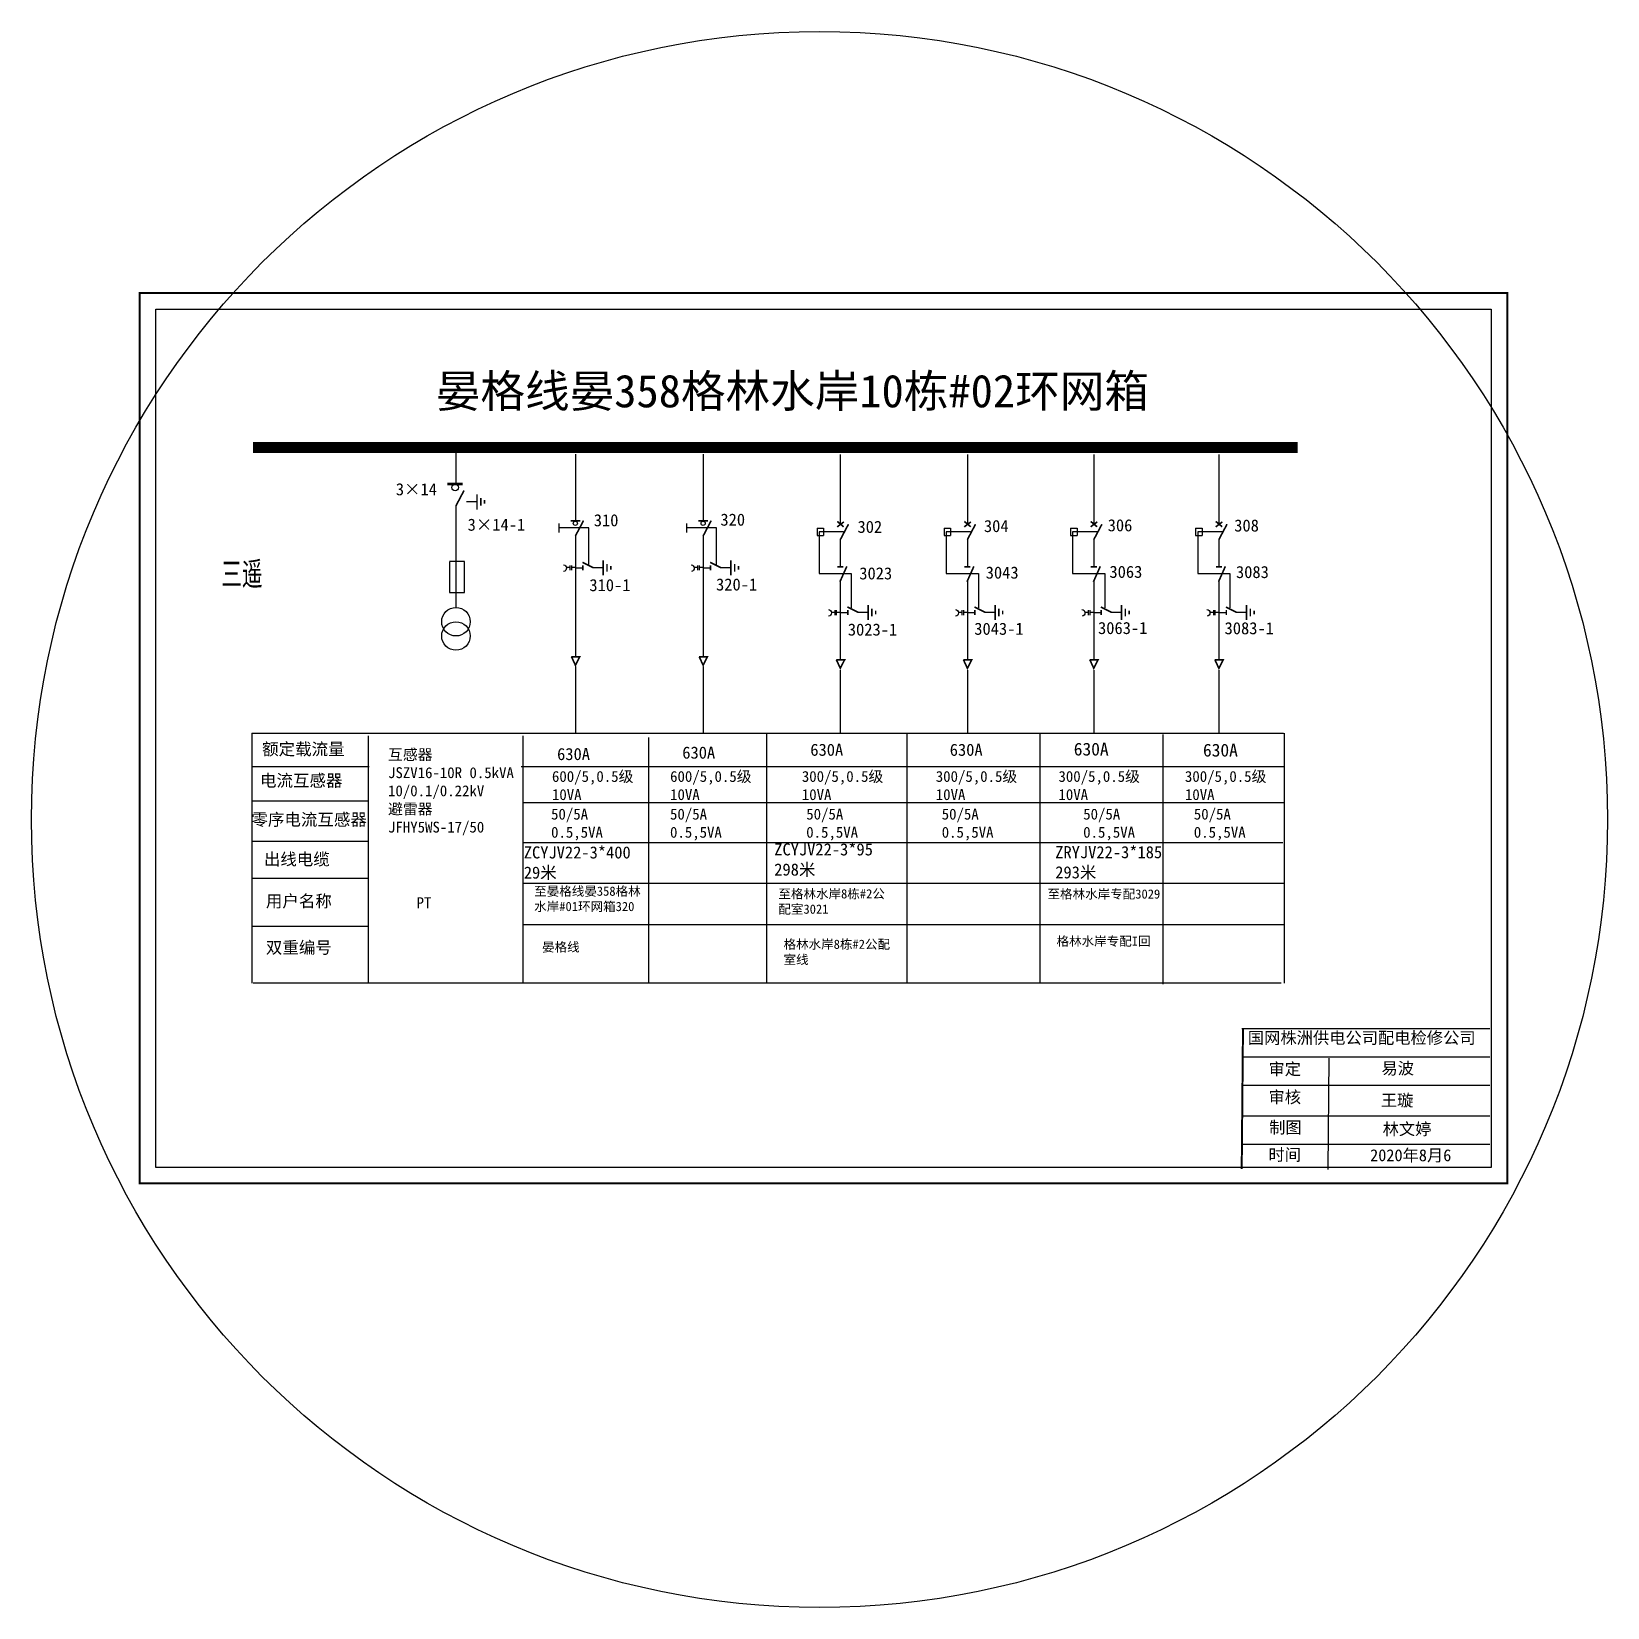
# Model space of a CAD drawing. Extents: x -370 to -242, y -121 to -75.
# Drawn here: x -322.59 to -279.21, y -121.47 to -78.09 of the extents above; entities that cross this region are included whole.
import ezdxf

# ---------------------------------------------------------------- set-up
doc = ezdxf.new("R2010")
doc.units = 0
doc.header["$LTSCALE"] = 0.774411
doc.linetypes.add('ACAD_ISO02W100', pattern=[15, 12, -3])
doc.linetypes.add('CENTER', pattern=[50.8, 31.75, -6.35, 6.35, -6.35])
doc.layers.get('0').update_dxf_attribs({"linetype": 'CONTINUOUS'})
doc.layers.add('2', color=7, linetype='CONTINUOUS')
doc.layers.add('3', color=7, linetype='CONTINUOUS')
doc.styles.add('hztxt_txtstyle_0.00_0_0', font='simkai.ttf')
doc.styles.add('hztxt_txtstyle_2.70_0_0', font='simkai.ttf', dxfattribs={"height": 2.7})
doc.styles.add('字体', font='', dxfattribs={"height": 2.5})
doc.styles.add('宋体', font='', dxfattribs={"width": 0.65})
doc.styles.get('字体').set_extended_font_data('SimSun')
doc.styles.get('宋体').set_extended_font_data('SimSun')

msp = doc.modelspace()

# ---------------------------------------------------------------- texts
at = {"color": 0, "linetype": 'Continuous', "style": 'hztxt_txtstyle_2.70_0_0'}
for s, p in [('3×14', (-312.559, -90.86)), ('3×14-1', (-310.583, -91.835)), ('310', (-307.111, -91.713)), ('320', (-303.625, -91.696)), ('306', (-292.964, -91.851)), ('308', (-289.481, -91.857)), ('302', (-299.851, -91.894)), ('304', (-296.371, -91.872)), ('3043', (-296.322, -93.153)), ('3063', (-292.916, -93.132)), ('3083', (-289.433, -93.138)), ('310-1', (-307.232, -93.498)), ('320-1', (-303.745, -93.481)), ('3023', (-299.802, -93.175)), ('3023-1', (-300.117, -94.722)), ('3043-1', (-296.637, -94.7)), ('3063-1', (-293.23, -94.679)), ('3083-1', (-289.747, -94.685))]:
    msp.add_text(s, height=0.3328, dxfattribs=at).set_placement(p)
at = {"color": 0, "linetype": 'Continuous', "attachment_point": 1}
for s, insert, char_height, width, style in [('晏格线晏358格林水岸10栋#02环网箱', (-311.458, -87.538), 0.9, 27.16927, '字体'), ('{\\fSimSun|b0|i0|c134|p2;额定载流量}', (-316.24, -97.679), 0.33282, 5.36557, 'hztxt_txtstyle_2.70_0_0'), ('\\A1;{\\fSimSun|b0|i0|c134|p2;互感器\\PJSZV16-10R 0.5kVA\\P10/0.1/0.22kV\\P避雷器\\PJFHY5WS-17/50}', (-312.774, -97.846), 0.29954, 5.52338, 'hztxt_txtstyle_2.70_0_0'), ('{\\fSimSun|b0|i0|c134|p2;630A}', (-308.12, -97.815), 0.33282, 5.36557, 'hztxt_txtstyle_2.70_0_0'), ('{\\fSimSun|b0|i0|c134|p2;630A}', (-304.674, -97.776), 0.33282, 5.36557, 'hztxt_txtstyle_2.70_0_0'), ('{\\fSimSun|b0|i0|c134|p2;630A}', (-301.15, -97.698), 0.33282, 5.36557, 'hztxt_txtstyle_2.70_0_0'), ('{\\fSimSun|b0|i0|c134|p2;630A}', (-297.312, -97.698), 0.33282, 5.36557, 'hztxt_txtstyle_2.70_0_0'), ('{\\fSimSun|b0|i0|c134|p2;630A}', (-293.898, -97.67), 0.35272, 2.83619, 'hztxt_txtstyle_0.00_0_0'), ('{\\fSimSun|b0|i0|c134|p2;630A}', (-290.341, -97.698), 0.35272, 2.83619, 'hztxt_txtstyle_0.00_0_0'), ('\\A1;{\\fSimSun|b0|i0|c134|p2;600/5,0.5级\\P10VA}', (-308.262, -98.449), 0.29954, 5.52338, 'hztxt_txtstyle_2.70_0_0'), ('\\A1;{\\fSimSun|b0|i0|c134|p2;600/5,0.5级\\P10VA}', (-305.009, -98.449), 0.29954, 5.52338, 'hztxt_txtstyle_2.70_0_0'), ('\\A1;{\\fSimSun|b0|i0|c134|p2;300/5,0.5级\\P10VA}', (-301.383, -98.449), 0.29954, 5.52338, 'hztxt_txtstyle_2.70_0_0'), ('\\A1;{\\fSimSun|b0|i0|c134|p2;300/5,0.5级\\P10VA}', (-297.696, -98.449), 0.29954, 5.52338, 'hztxt_txtstyle_2.70_0_0'), ('\\A1;{\\fSimSun|b0|i0|c134|p2;300/5,0.5级\\P10VA}', (-294.319, -98.449), 0.29954, 5.52338, 'hztxt_txtstyle_2.70_0_0'), ('\\A1;{\\fSimSun|b0|i0|c134|p2;300/5,0.5级\\P10VA}', (-290.838, -98.449), 0.29954, 5.52338, 'hztxt_txtstyle_2.70_0_0'), ('{\\fSimSun|b0|i0|c134|p2;电流互感器}', (-316.298, -98.544), 0.33282, 5.36557, 'hztxt_txtstyle_2.70_0_0'), ('{\\fSimSun|b0|i0|c134|p2;零序电流互感器}', (-316.534, -99.618), 0.33282, 5.36557, 'hztxt_txtstyle_2.70_0_0'), ('{\\fSimSun|b0|i0|c134|p2;50/5A\\P0.5,5VA}', (-308.286, -99.486), 0.29954, 5.36557, 'hztxt_txtstyle_2.70_0_0'), ('{\\fSimSun|b0|i0|c134|p2;50/5A\\P0.5,5VA}', (-305.012, -99.486), 0.29954, 5.36557, 'hztxt_txtstyle_2.70_0_0'), ('{\\fSimSun|b0|i0|c134|p2;50/5A\\P0.5,5VA}', (-301.262, -99.486), 0.29954, 5.36557, 'hztxt_txtstyle_2.70_0_0'), ('{\\fSimSun|b0|i0|c134|p2;50/5A\\P0.5,5VA}', (-297.533, -99.486), 0.29954, 5.36557, 'hztxt_txtstyle_2.70_0_0'), ('{\\fSimSun|b0|i0|c134|p2;50/5A\\P0.5,5VA}', (-293.638, -99.486), 0.29954, 5.36557, 'hztxt_txtstyle_2.70_0_0'), ('{\\fSimSun|b0|i0|c134|p2;50/5A\\P0.5,5VA}', (-290.593, -99.486), 0.29954, 5.36557, 'hztxt_txtstyle_2.70_0_0'), ('{\\fSimSun|b0|i0|c134|p2;ZCYJV22-3*400\\P29米}', (-309.037, -100.524), 0.33282, 5.36557, 'hztxt_txtstyle_2.70_0_0'), ('{\\fSimSun|b0|i0|c134|p2;ZCYJV22-3*95\\P298米}', (-302.143, -100.44), 0.33282, 5.36557, 'hztxt_txtstyle_2.70_0_0'), ('{\\fSimSun|b0|i0|c134|p2;ZRYJV22-3*185\\P293米}', (-294.408, -100.517), 0.33282, 5.36557, 'hztxt_txtstyle_2.70_0_0'), ('{\\fSimSun|b0|i0|c134|p2;出线电缆}', (-316.194, -100.71), 0.33282, 5.36557, 'hztxt_txtstyle_2.70_0_0'), ('{\\fSimSun|b0|i0|c134|p2;用户名称}', (-316.137, -101.864), 0.33282, 5.36557, 'hztxt_txtstyle_2.70_0_0'), ('{\\fSimSun|b0|i0|c134|p2;PT}', (-311.989, -101.924), 0.30072, 2.33958, 'hztxt_txtstyle_0.00_0_0'), ('{\\fSimSun|b0|i0|c134|p2;至晏格线晏358格林水岸#01环网箱320}', (-308.751, -101.63), 0.25295, 3.15275, 'hztxt_txtstyle_2.70_0_0'), ('{\\fSimSun|b0|i0|c134|p2;至格林水岸8栋#2公配室3021}', (-302.029, -101.703), 0.25295, 3.15275, 'hztxt_txtstyle_2.70_0_0'), ('{\\fSimSun|b0|i0|c134|p2;至格林水岸专配3029}', (-294.621, -101.708), 0.25295, 3.24637, 'hztxt_txtstyle_2.70_0_0'), ('{\\fSimSun|b0|i0|c134|p2;双重编号}', (-316.137, -103.142), 0.33282, 5.36557, 'hztxt_txtstyle_2.70_0_0'), ('{\\fSimSun|b0|i0|c134|p2;晏格线}', (-308.535, -103.167), 0.25295, 3.15275, 'hztxt_txtstyle_2.70_0_0'), ('{\\fSimSun|b0|i0|c134|p2;格林水岸8栋#2公配室线}', (-301.887, -103.091), 0.25295, 3.15275, 'hztxt_txtstyle_2.70_0_0'), ('{\\fSimSun|b0|i0|c134|p2;格林水岸专配I回}', (-294.372, -103.006), 0.25295, 3.15275, 'hztxt_txtstyle_2.70_0_0'), ('国网株洲供电公司配电检修公司', (-289.106, -105.63), 0.32832, 8.97604, '字体'), ('\\f\uffbfﾬￌﾣﾤ_GB2312|b0|i0|c134|p49;审定', (-288.538, -106.488), 0.32832, 2.56763, '字体'), ('易波', (-285.428, -106.468), 0.3283, 2.56763, '字体'), ('\\f\uffbfﾬￌﾣﾤ_GB2312|b0|i0|c134|p49;审核', (-288.538, -107.261), 0.32832, 2.56763, '字体'), ('王璇', (-285.444, -107.349), 0.3283, 2.56763, '字体'), ('\\f\uffbfﾬￌﾣﾤ_GB2312|b0|i0|c134|p49;制图', (-288.521, -108.095), 0.32832, 2.56763, '字体'), ('林文婷', (-285.396, -108.139), 0.3283, 2.56763, '字体'), ('\\f\uffbfﾬￌﾣﾤ_GB2312|b0|i0|c134|p49;时间', (-288.538, -108.848), 0.32832, 2.56763, '字体'), ('2020年8月6', (-285.74, -108.862), 0.3283, 4.80244, '字体')]:
    msp.add_mtext(s, dxfattribs=dict(at, insert=insert, char_height=char_height, width=width, style=style))
at = {"layer": '3', "color": 0, "style": '宋体', "width": 0.65}
msp.add_text('三遥', height=0.643, dxfattribs=at).set_placement((-317.367, -93.341, -0.009))

# ---------------------------------------------------------------- blocks, each defined once
blk = doc.blocks.new('JD')
for points in [[(-2, 0.2), (-2, -0.2), (2, 0.2), (2, -0.2)], [(1, -1.2), (1, -0.8), (-1, -1.2), (-1, -0.8)], [(-0.5, -1.8), (-0.5, -2.2), (0.5, -1.8), (0.5, -2.2)]]:
    blk.add_trace(points)

# ---------------------------------------------------------------- linework, layer by layer
at = {"color": 0}
for p, q in [((-310.912, -89.546), (-310.912, -90.533)), ((-307.617, -89.727), (-307.617, -91.56)), ((-304.101, -89.727), (-304.101, -91.56)), ((-300.325, -89.737), (-300.325, -91.662)), ((-296.827, -89.737), (-296.827, -91.662)), ((-293.348, -89.737), (-293.348, -91.662)), ((-289.905, -89.737), (-289.905, -91.662)), ((-310.613, -91.032), (-310.33, -91.032)), ((-310.907, -91.143), (-310.907, -93.941)), ((-300.964, -91.766), (-300.784, -91.766)), ((-300.964, -91.766), (-300.964, -91.966)), ((-300.964, -91.966), (-300.784, -91.966)), ((-300.784, -91.766), (-300.784, -91.966)), ((-297.467, -91.766), (-297.287, -91.766)), ((-297.467, -91.766), (-297.467, -91.966)), ((-297.467, -91.966), (-297.287, -91.966)), ((-297.287, -91.766), (-297.287, -91.966)), ((-293.987, -91.766), (-293.808, -91.766)), ((-293.987, -91.766), (-293.987, -91.966)), ((-293.987, -91.966), (-293.808, -91.966)), ((-293.808, -91.766), (-293.808, -91.966)), ((-290.544, -91.766), (-290.364, -91.766)), ((-290.544, -91.766), (-290.544, -91.966)), ((-290.544, -91.966), (-290.364, -91.966)), ((-290.364, -91.766), (-290.364, -91.966)), ((-307.617, -91.969), (-307.617, -95.3)), ((-304.101, -91.969), (-304.101, -95.3)), ((-300.325, -92.071), (-300.325, -92.813)), ((-296.827, -92.071), (-296.827, -92.813)), ((-293.348, -92.071), (-293.348, -92.813)), ((-289.905, -92.071), (-289.905, -92.813)), ((-307.617, -92.854), (-307.409, -92.854)), ((-307.139, -92.848), (-306.856, -92.848)), ((-304.101, -92.854), (-303.894, -92.854)), ((-303.623, -92.848), (-303.341, -92.848)), ((-300.325, -93.185), (-300.325, -95.377)), ((-296.827, -93.185), (-296.827, -95.377)), ((-293.348, -93.185), (-293.348, -95.377)), ((-289.905, -93.185), (-289.905, -95.377)), ((-300.325, -94.085), (-300.117, -94.085)), ((-299.847, -94.079), (-299.565, -94.079)), ((-296.827, -94.085), (-296.62, -94.085)), ((-296.349, -94.079), (-296.067, -94.079)), ((-293.348, -94.085), (-293.141, -94.085)), ((-292.87, -94.079), (-292.588, -94.079)), ((-289.905, -94.085), (-289.698, -94.085)), ((-289.427, -94.079), (-289.145, -94.079)), ((-313.294, -98.33), (-316.506, -98.33)), ((-313.306, -99.275), (-316.518, -99.275)), ((-313.306, -100.389), (-316.518, -100.389)), ((-313.319, -101.406), (-316.53, -101.406)), ((-313.307, -102.729), (-316.518, -102.729))]:
    msp.add_line(p, q, dxfattribs=at)
at = {"color": 0, "linetype": 'ACAD_ISO02W100'}
for p, q in [((-300.235, -91.87), (-300.907, -91.87)), ((-300.907, -91.87), (-300.907, -93.013)), ((-296.738, -91.87), (-297.409, -91.87)), ((-297.409, -91.87), (-297.409, -93.013)), ((-293.258, -91.87), (-293.93, -91.87)), ((-293.93, -91.87), (-293.93, -93.013)), ((-289.815, -91.87), (-290.487, -91.87)), ((-290.487, -91.87), (-290.487, -93.013)), ((-300.907, -93.013), (-300.021, -93.013)), ((-300.021, -93.013), (-300.021, -93.956)), ((-297.409, -93.013), (-296.523, -93.013)), ((-296.523, -93.013), (-296.523, -93.956)), ((-293.93, -93.013), (-293.044, -93.013)), ((-293.044, -93.013), (-293.044, -93.956)), ((-290.487, -93.013), (-289.601, -93.013)), ((-289.601, -93.013), (-289.601, -93.956))]:
    msp.add_line(p, q, dxfattribs=at)
at = {"color": 0, "linetype": 'CENTER'}
for p, q in [((-307.616, -95.569), (-307.616, -97.41)), ((-304.1, -95.569), (-304.1, -97.41)), ((-300.324, -95.671), (-300.324, -97.4)), ((-296.826, -95.671), (-296.826, -97.4)), ((-293.347, -95.671), (-293.347, -97.4)), ((-289.904, -95.671), (-289.904, -97.4))]:
    msp.add_line(p, q, dxfattribs=at)
at = {"color": 0, "linetype": 'Continuous'}
for p, q in [((-316.525, -97.406), (-288.126, -97.406)), ((-316.512, -104.289), (-316.512, -97.406)), ((-313.323, -97.48), (-313.323, -104.287)), ((-309.061, -97.48), (-309.061, -104.287)), ((-305.606, -97.525), (-305.606, -104.283)), ((-302.358, -97.419), (-302.358, -104.287)), ((-298.49, -97.419), (-298.49, -104.287)), ((-294.829, -97.423), (-294.829, -104.292)), ((-291.449, -97.447), (-291.449, -104.315)), ((-288.109, -97.41), (-288.109, -104.293)), ((-309.113, -98.325), (-288.116, -98.325)), ((-309.061, -99.314), (-288.109, -99.314)), ((-309.061, -100.418), (-288.144, -100.418)), ((-309.061, -101.537), (-288.087, -101.537)), ((-309.061, -102.675), (-288.116, -102.675)), ((-288.189, -104.289), (-316.49, -104.289)), ((-289.271, -105.538), (-282.446, -105.538)), ((-289.271, -106.317), (-282.446, -106.317)), ((-286.876, -106.353), (-286.902, -109.419)), ((-289.271, -107.094), (-282.446, -107.094)), ((-289.271, -107.943), (-282.446, -107.943)), ((-289.271, -108.72), (-282.446, -108.72))]:
    msp.add_line(p, q, dxfattribs=at)
at = {"color": 0, "linetype": 'Continuous', "const_width": 0.0547}
msp.add_lwpolyline([(-319.611, -85.292), (-281.966, -85.292), (-281.966, -109.803), (-319.611, -109.803)], close=True, dxfattribs=at)
at = {"color": 0, "linetype": 'Continuous'}
msp.add_lwpolyline([(-319.168, -85.735), (-282.409, -85.735), (-282.409, -109.36), (-319.168, -109.36)], close=True, dxfattribs=at)
at = {"color": 0}
for points, const_width in [([(-316.489, -89.546), (-287.736, -89.546)], 0.3), ([(-311.138, -90.547), (-310.717, -90.547)], 0.0713), ([(-310.907, -91.155), (-310.683, -90.729)], 0.0449), ([(-307.617, -91.981), (-307.392, -91.555)], 0.0449), ([(-304.101, -91.981), (-303.877, -91.555)], 0.0449), ([(-307.749, -91.566), (-307.484, -91.566)], 0.0449), ([(-304.234, -91.566), (-303.969, -91.566)], 0.0449), ([(-300.41, -91.729), (-300.228, -91.592)], 0.0449), ([(-300.409, -91.579), (-300.233, -91.726)], 0.0449), ([(-300.325, -92.082), (-300.1, -91.656)], 0.0449), ([(-296.913, -91.729), (-296.73, -91.592)], 0.0449), ([(-296.911, -91.579), (-296.735, -91.726)], 0.0449), ([(-296.827, -92.082), (-296.603, -91.656)], 0.0449), ([(-293.434, -91.729), (-293.251, -91.592)], 0.0449), ([(-293.432, -91.579), (-293.256, -91.726)], 0.0449), ([(-293.348, -92.082), (-293.123, -91.656)], 0.0449), ([(-289.991, -91.729), (-289.808, -91.592)], 0.0449), ([(-289.989, -91.579), (-289.813, -91.726)], 0.0449), ([(-289.905, -92.082), (-289.68, -91.656)], 0.0449), ([(-307.421, -92.704), (-307.121, -92.854)], 0.0449), ([(-307.409, -92.784), (-307.409, -92.923)], 0.0449), ([(-303.905, -92.704), (-303.606, -92.854)], 0.0449), ([(-303.894, -92.784), (-303.894, -92.923)], 0.0449), ([(-300.405, -92.825), (-300.239, -92.825)], 0.0449), ([(-300.334, -93.24), (-300.145, -92.816)], 0.0449), ([(-296.908, -92.825), (-296.742, -92.825)], 0.0449), ([(-296.837, -93.24), (-296.648, -92.816)], 0.0449), ([(-293.429, -92.825), (-293.262, -92.825)], 0.0449), ([(-293.357, -93.24), (-293.168, -92.816)], 0.0449), ([(-289.986, -92.825), (-289.819, -92.825)], 0.0449), ([(-289.914, -93.24), (-289.725, -92.816)], 0.0449), ([(-300.129, -93.935), (-299.829, -94.085)], 0.0449), ([(-300.117, -94.016), (-300.117, -94.154)], 0.0449), ([(-296.632, -93.935), (-296.332, -94.085)], 0.0449), ([(-296.62, -94.016), (-296.62, -94.154)], 0.0449), ([(-293.152, -93.935), (-292.853, -94.085)], 0.0449), ([(-293.141, -94.016), (-293.141, -94.154)], 0.0449), ([(-289.709, -93.935), (-289.41, -94.085)], 0.0449), ([(-289.698, -94.016), (-289.698, -94.154)], 0.0449), ([(-307.727, -95.306), (-307.499, -95.306), (-307.616, -95.538), (-307.724, -95.302)], 0.0449), ([(-304.212, -95.306), (-303.983, -95.306), (-304.1, -95.538), (-304.209, -95.302)], 0.0449), ([(-300.435, -95.39), (-300.207, -95.39), (-300.324, -95.622), (-300.433, -95.386)], 0.0449), ([(-296.938, -95.39), (-296.709, -95.39), (-296.826, -95.622), (-296.935, -95.386)], 0.0449), ([(-293.459, -95.39), (-293.23, -95.39), (-293.347, -95.622), (-293.456, -95.386)], 0.0449), ([(-290.015, -95.39), (-289.787, -95.39), (-289.904, -95.622), (-290.013, -95.386)], 0.0449)]:
    msp.add_lwpolyline(points, dxfattribs=dict(at, const_width=const_width))
for points in [[(-308.07, -91.634), (-308.07, -91.884)], [(-304.554, -91.634), (-304.554, -91.884)], [(-311.085, -92.693), (-311.085, -93.533), (-310.67, -93.533), (-310.67, -92.683), (-311.085, -92.683)], [(-307.768, -92.788), (-307.768, -92.925)], [(-307.726, -92.788), (-307.726, -92.925)], [(-304.252, -92.788), (-304.252, -92.925)], [(-304.21, -92.788), (-304.21, -92.925)], [(-307.768, -92.851), (-307.863, -92.851)], [(-307.617, -92.851), (-307.726, -92.851)], [(-304.252, -92.851), (-304.347, -92.851)], [(-304.102, -92.851), (-304.21, -92.851)], [(-300.476, -94.082), (-300.571, -94.082)], [(-300.476, -94.019), (-300.476, -94.156)], [(-300.434, -94.019), (-300.434, -94.156)], [(-300.325, -94.082), (-300.434, -94.082)], [(-296.979, -94.082), (-297.073, -94.082)], [(-296.979, -94.019), (-296.979, -94.156)], [(-296.936, -94.019), (-296.936, -94.156)], [(-296.828, -94.082), (-296.936, -94.082)], [(-293.499, -94.082), (-293.594, -94.082)], [(-293.499, -94.019), (-293.499, -94.156)], [(-293.457, -94.019), (-293.457, -94.156)], [(-293.349, -94.082), (-293.457, -94.082)], [(-290.056, -94.082), (-290.151, -94.082)], [(-290.056, -94.019), (-290.056, -94.156)], [(-290.014, -94.019), (-290.014, -94.156)], [(-289.905, -94.082), (-290.014, -94.082)]]:
    msp.add_lwpolyline(points, dxfattribs=at)
at = {"color": 0, "linetype": 'ACAD_ISO02W100'}
for points in [[(-307.249, -92.783), (-307.249, -91.759), (-308.07, -91.759)], [(-303.733, -92.783), (-303.733, -91.759), (-304.554, -91.759)]]:
    msp.add_lwpolyline(points, dxfattribs=at)
at = {"color": 0}
for points in [[(-307.943, -92.774, -0.877934), (-307.94, -92.956)], [(-304.428, -92.774, -0.877934), (-304.424, -92.956)], [(-300.651, -94.005, -0.877934), (-300.648, -94.188)], [(-297.154, -94.005, -0.877934), (-297.15, -94.188)], [(-293.674, -94.005, -0.877934), (-293.671, -94.188)], [(-290.231, -94.005, -0.877934), (-290.228, -94.188)]]:
    msp.add_lwpolyline(points, format="xyb", dxfattribs=at)
at = {"color": 0, "linetype": 'Continuous', "const_width": 0.0547}
msp.add_lwpolyline([(-289.24, -105.555), (-289.275, -109.406)], dxfattribs=at)
at = {"color": 1, "linetype": 'Continuous'}
msp.add_circle((-300.897, -99.784), 21.691, dxfattribs=at)
at = {"color": 0}
for centre, radius in [((-310.927, -90.647), 0.0914), ((-307.617, -91.63), 0.0576), ((-304.101, -91.63), 0.0576)]:
    msp.add_circle(centre, radius, dxfattribs=at)
at = {"layer": '2', "color": 0}
for centre in [(-310.905, -94.34), (-310.905, -94.732)]:
    msp.add_circle(centre, 0.392, dxfattribs=at)

# ---------------------------------------------------------------- block references
at = {"color": 0, "xscale": 0.1048396576378536, "yscale": 0.1048396576378536, "zscale": 0.104839657637854, "rotation": 90}
for p in [(-310.326, -91.041), (-306.852, -92.856), (-303.337, -92.856), (-299.56, -94.087), (-296.063, -94.087), (-292.584, -94.087), (-289.141, -94.087)]:
    msp.add_blockref('JD', p, dxfattribs=at)

msp.set_redraw_order([(e.dxf.handle, doc.entitydb.next_handle()) for e in msp.query("TEXT MTEXT ATTDEF DIMENSION ARC_DIMENSION")])  # texts and dimensions are drawn at this point

doc.saveas('drawing.dxf')
